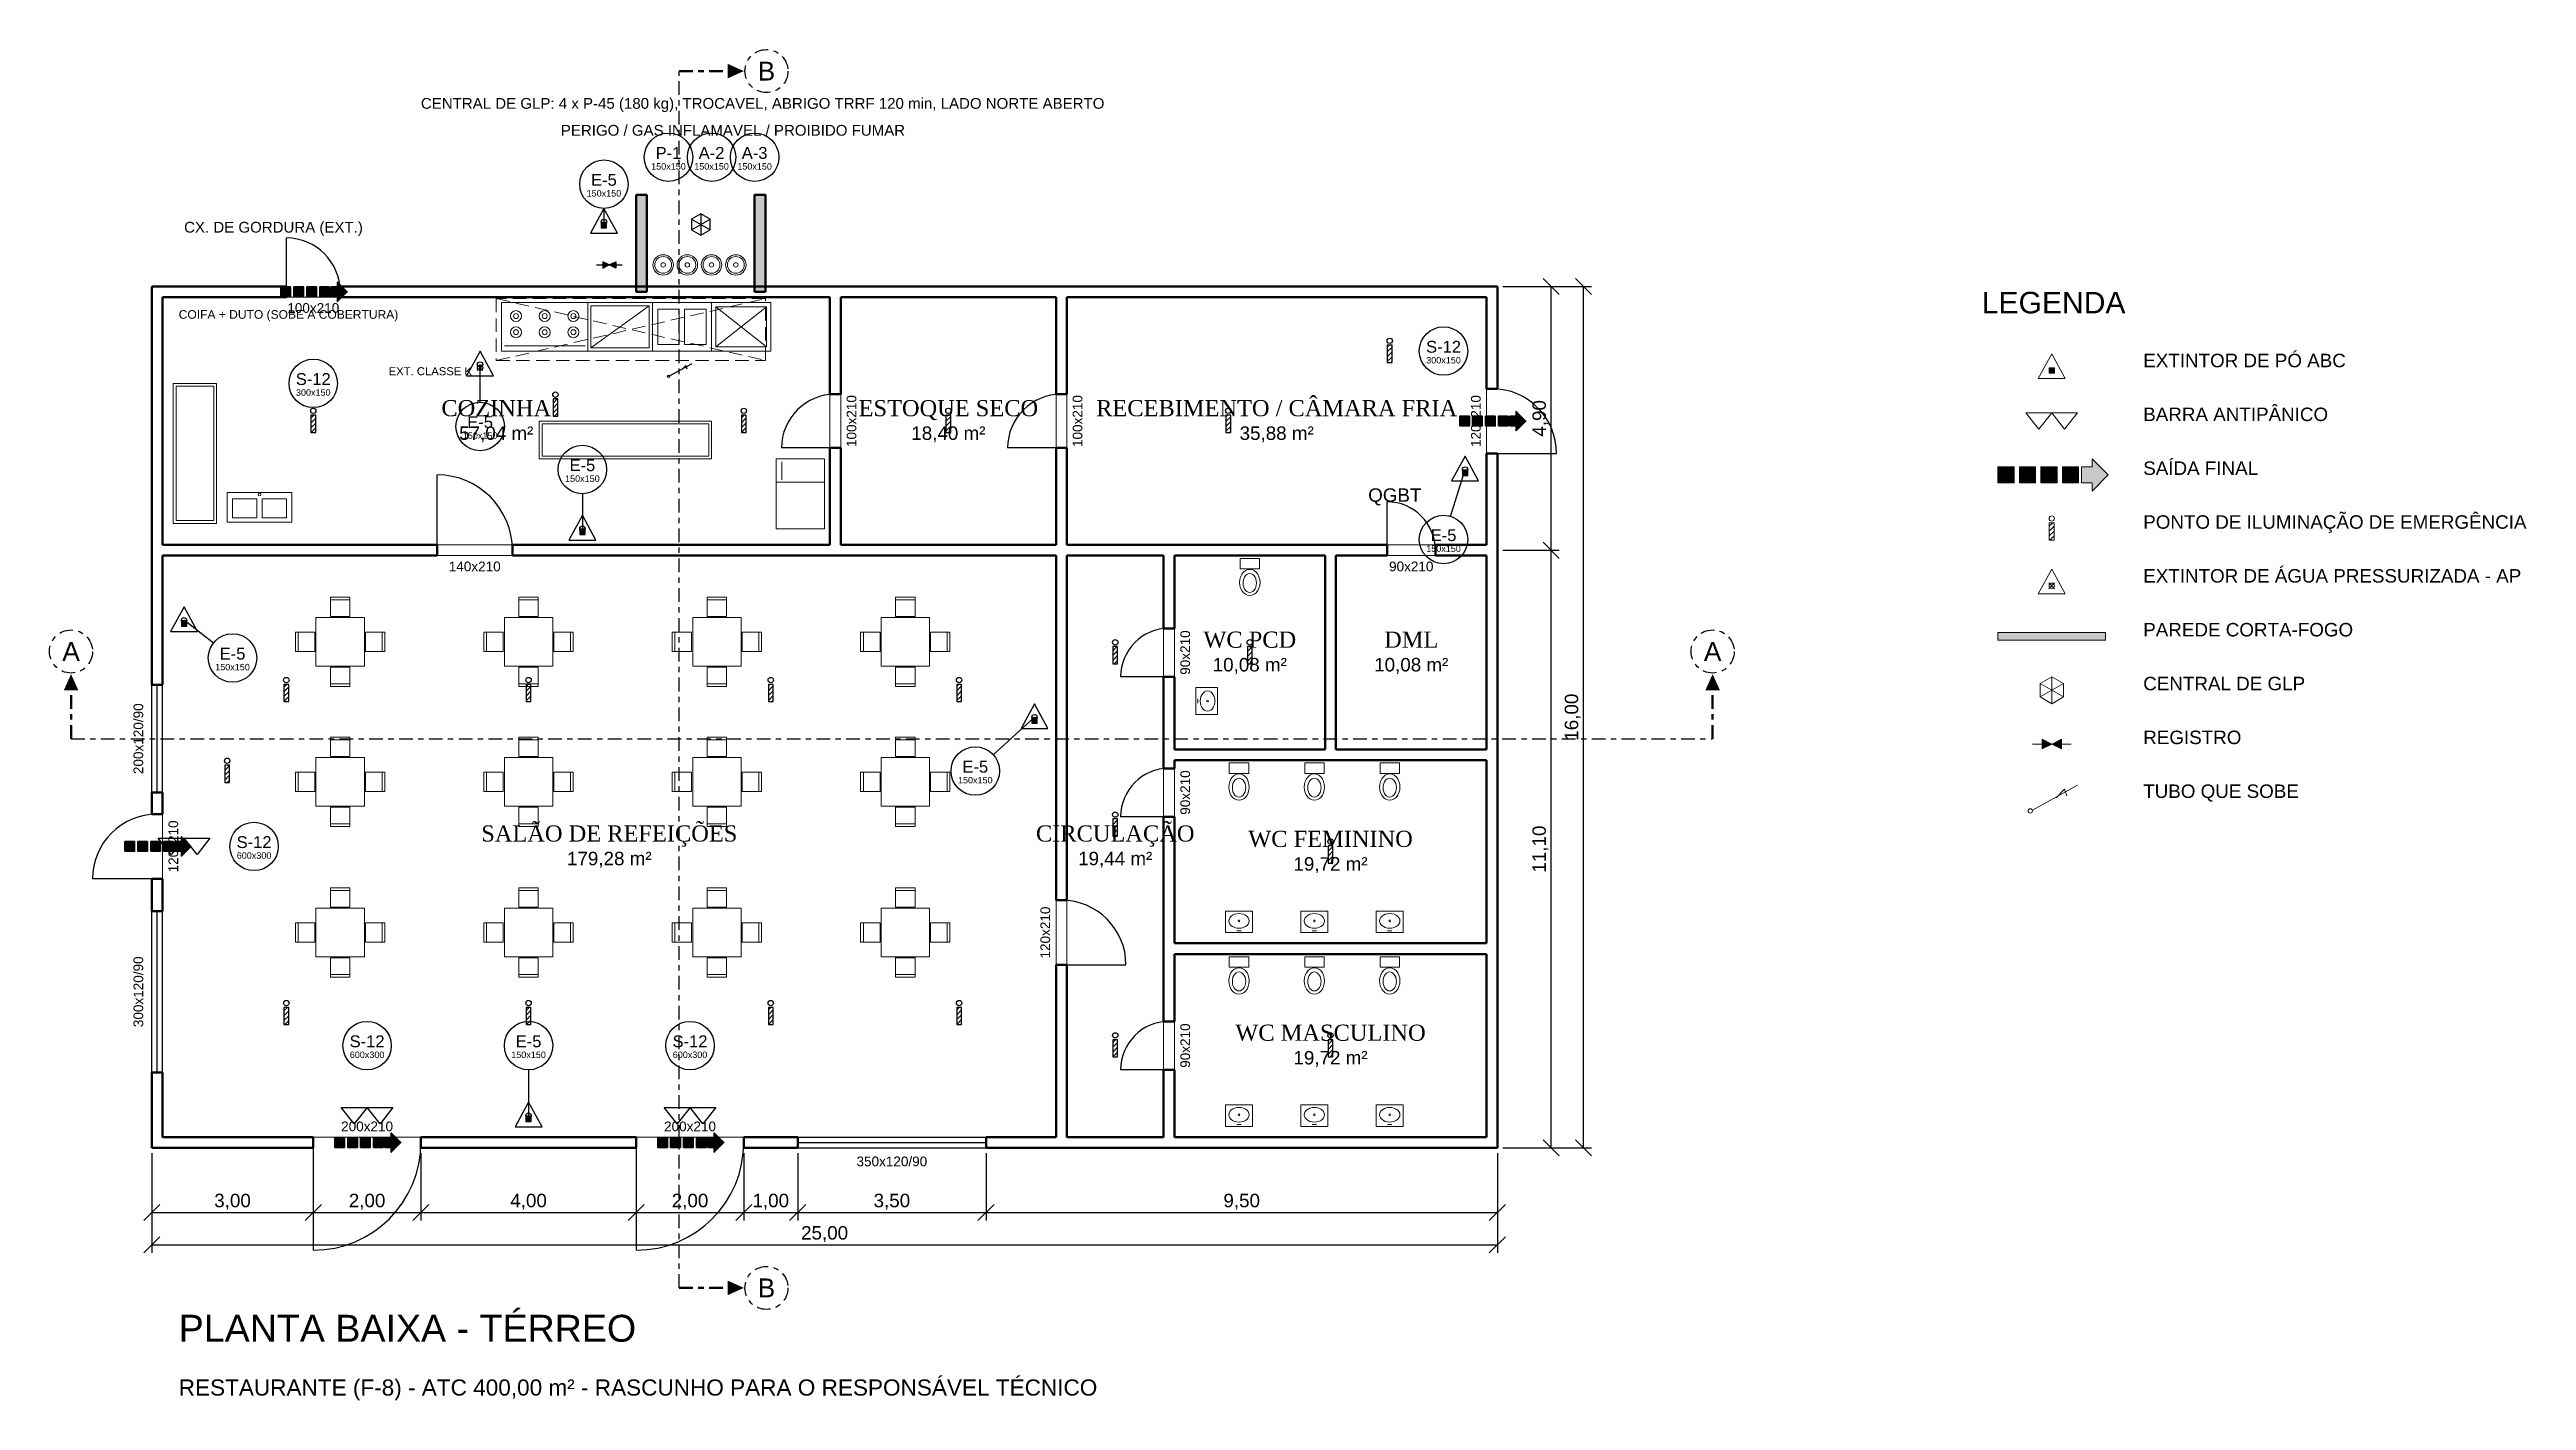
# Model space of a CAD drawing. Header units: metres. Extents: x -2 to 104, y -5 to 45.
# Drawn here: x -1.9 to 44.12, y -4.69 to 20.4 of the extents above; entities that cross this region are included whole.
import ezdxf
from ezdxf.enums import TextEntityAlignment as Align

# ---------------------------------------------------------------- set-up
doc = ezdxf.new("R2010")
doc.units = ezdxf.units.M
doc.header["$LTSCALE"] = 0.1
doc.linetypes.add('DASHDOT', pattern=[3.556, 2.54, -0.508, 0, -0.508])
for name, color, linetype, lineweight in [('AMBIENTES', 8, 'Continuous', 13), ('CORTES', 6, 'DASHDOT', 30), ('COTAS', 7, 'Continuous', 13), ('ILUMINACAO', 5, 'Continuous', 25), ('INC_EXT', 1, 'Continuous', 25), ('JANELAS', 5, 'Continuous', 25), ('LEGENDA', 7, 'Continuous', 13), ('MOBILIARIO', 8, 'Continuous', 18), ('PAREDE', 7, 'Continuous', 50), ('PAREDE_CORTA_FOGO', 7, 'Continuous', 50), ('PASSIVOS', 8, 'Continuous', 25), ('PORTAS', 84, 'Continuous', 25), ('ROTAS', 3, 'Continuous', 35), ('ROTULOS', 7, 'Continuous', 13), ('SINALIZACAO', 3, 'Continuous', 25), ('TEXTOS', 7, 'Continuous', 13), ('TUBULACAO', 30, 'Continuous', 25), ('VASOS_TANQUES', 30, 'Continuous', 30)]:
    doc.layers.add(name, color=color, linetype=linetype, lineweight=lineweight)
doc.styles.add('COSCIP-AMBIENTE', font='times.ttf')
doc.styles.add('COSCIP-TEXTO', font='arial.ttf')
doc.dimstyles.new('COSCIP-100', dxfattribs={"dimtxt": 0.25, "dimasz": 2.5, "dimexe": 0.15, "dimexo": 0.1, "dimgap": 0.075, "dimtad": 1, "dimzin": 0, "dimtxsty": 'COSCIP-TEXTO', "dimtsz": 0.15, "dimcen": 2.5, "dimclrd": 7, "dimclre": 7, "dimclrt": 7, "dimazin": 3, "dimtfac": 1, "dimtmove": 0, "dimatfit": 3, "dimarcsym": 0})

msp = doc.modelspace()

# ---------------------------------------------------------------- texts
at = {"layer": 'CORTES', "style": 'COSCIP-TEXTO'}
for s, p in [('B', (11.42, 20)), ('A', (-1.5, 9.22)), ('A', (29, 9.22)), ('B', (11.42, -2.6))]:
    msp.add_text(s, height=0.35, dxfattribs=at).set_placement(p, align=Align.MIDDLE_CENTER)
at = {"layer": 'LEGENDA', "style": 'COSCIP-TEXTO'}
for s, height, p in [('LEGENDA', 0.4, (34, 15.5)), ('EXTINTOR DE PÓ ABC', 0.25, (37, 14.5)), ('BARRA ANTIPÂNICO', 0.25, (37, 13.5)), ('SAÍDA FINAL', 0.25, (37, 12.5)), ('PONTO DE ILUMINAÇÃO DE EMERGÊNCIA', 0.25, (37, 11.5)), ('EXTINTOR DE ÁGUA PRESSURIZADA - AP', 0.25, (37, 10.5)), ('PAREDE CORTA-FOGO', 0.25, (37, 9.5)), ('CENTRAL DE GLP', 0.25, (37, 8.5)), ('REGISTRO', 0.25, (37, 7.5)), ('TUBO QUE SOBE', 0.25, (37, 6.5))]:
    msp.add_text(s, height=height, dxfattribs=at).set_placement(p)
at = {"layer": 'ROTULOS', "style": 'COSCIP-TEXTO'}
for s, p in [('100x210', (3, 15.6)), ('140x210', (6, 10.8)), ('90x210', (23.4, 10.8)), ('200x210', (4, 0.4)), ('200x210', (10, 0.4)), ('350x120/90', (13.75, -0.25))]:
    msp.add_text(s, height=0.18, dxfattribs=at).set_placement(p, align=Align.MIDDLE_CENTER)
for s, p in [('100x210', (13, 13.5)), ('100x210', (17.2, 13.5)), ('120x210', (24.6, 13.5)), ('90x210', (19.2, 9.2)), ('200x120/90', (-0.25, 7.6)), ('90x210', (19.2, 6.6)), ('120x210', (0.4, 5.6)), ('120x210', (16.6, 4)), ('300x120/90', (-0.25, 2.9)), ('90x210', (19.2, 1.9))]:
    msp.add_text(s, height=0.18, rotation=90, dxfattribs=at).set_placement(p, align=Align.MIDDLE_CENTER)
at = {"layer": 'TEXTOS', "style": 'COSCIP-TEXTO'}
for s, height, p in [('CENTRAL DE GLP: 4 x P-45 (180 kg), TROCAVEL, ABRIGO TRRF 120 min, LADO NORTE ABERTO', 0.2, (5, 19.3)), ('PERIGO / GAS INFLAMAVEL / PROIBIDO FUMAR', 0.2, (7.6, 18.8)), ('CX. DE GORDURA (EXT.)', 0.2, (0.6, 17)), ('COIFA + DUTO (SOBE A COBERTURA)', 0.16, (0.5, 15.4)), ('EXT. CLASSE K', 0.15, (4.4, 14.35)), ('QGBT', 0.25, (22.6, 12)), ('PLANTA BAIXA - TÉRREO', 0.5, (0.5, -3.6)), ('RESTAURANTE (F-8) - ATC 400,00 m² - RASCUNHO PARA O RESPONSÁVEL TÉCNICO', 0.3, (0.5, -4.6))]:
    msp.add_text(s, height=height, dxfattribs=at).set_placement(p)
at = {"layer": 'TEXTOS'}
for s, height, style, p in [('COZINHA', 0.3, 'COSCIP-AMBIENTE', (6.4, 13.74)), ('ESTOQUE SECO', 0.3, 'COSCIP-AMBIENTE', (14.8, 13.74)), ('RECEBIMENTO / CÂMARA FRIA', 0.3, 'COSCIP-AMBIENTE', (20.9, 13.74)), ('57,04 m²', 0.25, 'COSCIP-TEXTO', (6.4, 13.275)), ('18,40 m²', 0.25, 'COSCIP-TEXTO', (14.8, 13.275)), ('35,88 m²', 0.25, 'COSCIP-TEXTO', (20.9, 13.275)), ('WC PCD', 0.3, 'COSCIP-AMBIENTE', (20.4, 9.44)), ('DML', 0.3, 'COSCIP-AMBIENTE', (23.4, 9.44)), ('10,08 m²', 0.25, 'COSCIP-TEXTO', (20.4, 8.975)), ('10,08 m²', 0.25, 'COSCIP-TEXTO', (23.4, 8.975)), ('SALÃO DE REFEIÇÕES', 0.3, 'COSCIP-AMBIENTE', (8.5, 5.84)), ('CIRCULAÇÃO', 0.3, 'COSCIP-AMBIENTE', (17.9, 5.84)), ('WC FEMININO', 0.3, 'COSCIP-AMBIENTE', (21.9, 5.74)), ('179,28 m²', 0.25, 'COSCIP-TEXTO', (8.5, 5.375)), ('19,44 m²', 0.25, 'COSCIP-TEXTO', (17.9, 5.375)), ('19,72 m²', 0.25, 'COSCIP-TEXTO', (21.9, 5.275)), ('WC MASCULINO', 0.3, 'COSCIP-AMBIENTE', (21.9, 2.14)), ('19,72 m²', 0.25, 'COSCIP-TEXTO', (21.9, 1.675))]:
    msp.add_text(s, height=height, dxfattribs=dict(at, style=style)).set_placement(p, align=Align.MIDDLE_CENTER)

# ---------------------------------------------------------------- blocks, each defined once
blk = doc.blocks.new('EXTINTOR_PQS_ABC')
h = blk.add_hatch(color=7)
h.dxf.hatch_style = 1
h.paths.add_polyline_path([(-0.1, -0.22), (0.1, -0.22), (0.1, -0.02), (-0.1, -0.02)])
for points in [[(-0.5, -0.42), (0.5, -0.42), (0, 0.5)], [(-0.1, -0.22), (0.1, -0.22), (0.1, -0.02), (-0.1, -0.02)]]:
    blk.add_lwpolyline(points, close=True)
blk = doc.blocks.new('BARRA_ANTIPANICO')
for points in [[(-0.8, 0.25), (0, 0.25), (-0.4, -0.25)], [(0, 0.25), (0.8, 0.25), (0.4, -0.25)]]:
    blk.add_lwpolyline(points, close=True)
blk = doc.blocks.new('ROTA_DE_FUGA_FINAL')
h = blk.add_hatch(color=7)
h.dxf.hatch_style = 1
h.paths.add_polyline_path([(-1, -0.15), (-0.7, -0.15), (-0.7, 0.15), (-1, 0.15)])
h = blk.add_hatch(color=7)
h.dxf.hatch_style = 1
h.paths.add_polyline_path([(-0.6, -0.15), (-0.3, -0.15), (-0.3, 0.15), (-0.6, 0.15)])
h = blk.add_hatch(color=7)
h.dxf.hatch_style = 1
h.paths.add_polyline_path([(-0.2, -0.15), (0.1, -0.15), (0.1, 0.15), (-0.2, 0.15)])
h = blk.add_hatch(color=7)
h.dxf.hatch_style = 1
h.paths.add_polyline_path([(0.2, -0.15), (0.5, -0.15), (0.5, 0.15), (0.2, 0.15)])
h = blk.add_hatch(color=7)
h.dxf.hatch_style = 1
h.paths.add_polyline_path([(0.55, -0.15), (0.75, -0.15), (0.75, -0.3), (1.05, 0), (0.75, 0.3), (0.75, 0.15), (0.55, 0.15)])
for points in [[(-1, -0.15), (-0.7, -0.15), (-0.7, 0.15), (-1, 0.15)], [(-0.6, -0.15), (-0.3, -0.15), (-0.3, 0.15), (-0.6, 0.15)], [(-0.2, -0.15), (0.1, -0.15), (0.1, 0.15), (-0.2, 0.15)], [(0.2, -0.15), (0.5, -0.15), (0.5, 0.15), (0.2, 0.15)], [(0.55, -0.15), (0.75, -0.15), (0.75, -0.3), (1.05, 0), (0.75, 0.3), (0.75, 0.15), (0.55, 0.15)]]:
    blk.add_lwpolyline(points, close=True)
blk = doc.blocks.new('PONTO_ILUMINACAO_EMERGENCIA')
h = blk.add_hatch()
h.set_pattern_fill('ANSI31', scale=0.04)
h.paths.add_polyline_path([(-0.09, -0.42), (0.09, -0.42), (0.09, 0.22), (-0.09, 0.22)])
blk.add_lwpolyline([(-0.09, -0.42), (0.09, -0.42), (0.09, 0.22), (-0.09, 0.22)], close=True)
blk.add_circle((0, 0.38), 0.1)
blk = doc.blocks.new('EXTINTOR_AP')
blk.add_lwpolyline([(-0.5, -0.42), (0.5, -0.42), (0, 0.5)], close=True)
for points in [[(-0.106, -0.226), (0.106, -0.014)], [(-0.106, -0.014), (0.106, -0.226)]]:
    blk.add_lwpolyline(points)
blk.add_circle((0, -0.12), 0.1)
blk = doc.blocks.new('CENTRAL_GLP')
blk.add_lwpolyline([(0, 0.5), (-0.433, 0.25), (-0.433, -0.25), (0, -0.5), (0.433, -0.25), (0.433, 0.25)], close=True)
for points in [[(-0.433, 0.25), (0.433, -0.25)], [(-0.433, -0.25), (0.433, 0.25)], [(0, 0.5), (0, -0.5)]]:
    blk.add_lwpolyline(points)
blk = doc.blocks.new('REGISTRO_VALVULA')
h = blk.add_hatch(color=7)
h.dxf.hatch_style = 1
h.paths.add_polyline_path([(-0.3, 0.15), (-0.3, -0.15), (0, 0)])
h = blk.add_hatch(color=7)
h.dxf.hatch_style = 1
h.paths.add_polyline_path([(0.3, 0.15), (0.3, -0.15), (0, 0)])
blk.add_lwpolyline([(-0.6, 0), (0.6, 0)])
for points in [[(-0.3, 0.15), (-0.3, -0.15), (0, 0)], [(0.3, 0.15), (0.3, -0.15), (0, 0)]]:
    blk.add_lwpolyline(points, close=True)
blk = doc.blocks.new('TUBO_SOBE')
for points in [[(-0.45, -0.28), (0.6, 0.3)], [(0.1, 0), (0.3, 0.2), (0.35, 0.05)]]:
    blk.add_lwpolyline(points)
blk.add_circle((-0.5, -0.3), 0.05)
blk = doc.blocks.new('MOB_FOGAO_160X90')
blk.add_lwpolyline([(-0.8, -0.45), (0.8, -0.45), (0.8, 0.45), (-0.8, 0.45)], close=True)
blk.add_lwpolyline([(-0.75, -0.35), (0.75, -0.35)])
for centre, radius in [((-0.533, 0.2), 0.102), ((-0.533, -0.1), 0.102), ((-0.533, 0.2), 0.0459), ((0, 0.2), 0.102), ((0, -0.1), 0.102), ((0, 0.2), 0.0459), ((0.533, 0.2), 0.102), ((0.533, -0.1), 0.102), ((0.533, 0.2), 0.0459), ((-0.533, -0.1), 0.0459), ((0, -0.1), 0.0459), ((0.533, -0.1), 0.0459)]:
    blk.add_circle(centre, radius)
blk = doc.blocks.new('MOB_CHAPA_120X90')
for points in [[(-0.6, -0.45), (0.6, -0.45), (0.6, 0.45), (-0.6, 0.45)], [(-0.54, -0.39), (0.54, -0.39), (0.54, 0.39), (-0.54, 0.39)]]:
    blk.add_lwpolyline(points, close=True)
blk.add_lwpolyline([(-0.54, -0.39), (0.54, 0.39)])
blk = doc.blocks.new('MOB_FRITADEIRA_110X90')
for points in [[(-0.55, -0.45), (0.55, -0.45), (0.55, 0.45), (-0.55, 0.45)], [(-0.45, -0.33), (-0.05, -0.33), (-0.05, 0.33), (-0.45, 0.33)], [(0.05, -0.33), (0.45, -0.33), (0.45, 0.33), (0.05, 0.33)]]:
    blk.add_lwpolyline(points, close=True)
blk = doc.blocks.new('MOB_FORNO_110X90')
for points in [[(-0.55, -0.45), (0.55, -0.45), (0.55, 0.45), (-0.55, 0.45)], [(-0.47, -0.37), (0.47, -0.37), (0.47, 0.37), (-0.47, 0.37)]]:
    blk.add_lwpolyline(points, close=True)
for points in [[(-0.47, 0.37), (0.47, -0.37)], [(-0.47, -0.37), (0.47, 0.37)]]:
    blk.add_lwpolyline(points)
blk = doc.blocks.new('MOB_COIFA_500X115')
for points in [[(-2.31, 0.575), (-2.5, 0.575)], [(-2.5, 0.575), (-2.5, 0.325)], [(-2.5, 0.575), (-2.256, 0.519)], [(-1.94, 0.575), (-2.19, 0.575)], [(-2.139, 0.492), (-1.896, 0.436)], [(-1.57, 0.575), (-1.82, 0.575)], [(-1.2, 0.575), (-1.45, 0.575)], [(-0.83, 0.575), (-1.08, 0.575)], [(-0.46, 0.575), (-0.71, 0.575)], [(-0.09, 0.575), (-0.34, 0.575)], [(0.28, 0.575), (0.03, 0.575)], [(0.65, 0.575), (0.4, 0.575)], [(1.02, 0.575), (0.77, 0.575)], [(1.39, 0.575), (1.14, 0.575)], [(1.76, 0.575), (1.51, 0.575)], [(1.827, 0.42), (2.071, 0.476)], [(2.13, 0.575), (1.88, 0.575)], [(2.188, 0.503), (2.431, 0.559)], [(2.5, 0.575), (2.25, 0.575)], [(2.5, 0.535), (2.5, 0.575)], [(-2.5, 0.205), (-2.5, -0.045)], [(-1.779, 0.409), (-1.535, 0.353)], [(-1.418, 0.326), (-1.175, 0.27)], [(-1.058, 0.243), (-0.814, 0.187)], [(-0.697, 0.16), (-0.453, 0.104)], [(-0.336, 0.077), (-0.093, 0.021)], [(0.024, 0.006), (0.268, 0.062)], [(0.385, 0.088), (0.628, 0.145)], [(0.745, 0.171), (0.989, 0.227)], [(1.106, 0.254), (1.349, 0.31)], [(1.466, 0.337), (1.71, 0.393)], [(2.5, 0.165), (2.5, 0.415)], [(2.5, -0.205), (2.5, 0.045)], [(-2.5, -0.165), (-2.5, -0.415)], [(-2.139, -0.492), (-1.896, -0.436)], [(-1.779, -0.409), (-1.535, -0.353)], [(-1.418, -0.326), (-1.175, -0.27)], [(-1.058, -0.243), (-0.814, -0.187)], [(-0.697, -0.16), (-0.453, -0.104)], [(-0.336, -0.077), (-0.093, -0.021)], [(0.024, -0.006), (0.268, -0.062)], [(0.385, -0.088), (0.628, -0.145)], [(0.745, -0.171), (0.989, -0.227)], [(1.106, -0.254), (1.349, -0.31)], [(1.466, -0.337), (1.71, -0.393)], [(1.827, -0.42), (2.071, -0.476)], [(2.5, -0.575), (2.5, -0.325)], [(-2.5, -0.575), (-2.256, -0.519)], [(-2.5, -0.535), (-2.5, -0.575)], [(-2.5, -0.575), (-2.25, -0.575)], [(-2.13, -0.575), (-1.88, -0.575)], [(-1.76, -0.575), (-1.51, -0.575)], [(-1.39, -0.575), (-1.14, -0.575)], [(-1.02, -0.575), (-0.77, -0.575)], [(-0.65, -0.575), (-0.4, -0.575)], [(-0.28, -0.575), (-0.03, -0.575)], [(0.09, -0.575), (0.34, -0.575)], [(0.46, -0.575), (0.71, -0.575)], [(0.83, -0.575), (1.08, -0.575)], [(1.2, -0.575), (1.45, -0.575)], [(1.57, -0.575), (1.82, -0.575)], [(1.94, -0.575), (2.19, -0.575)], [(2.188, -0.503), (2.431, -0.559)], [(2.31, -0.575), (2.5, -0.575)]]:
    blk.add_lwpolyline(points)
blk = doc.blocks.new('MOB_BALCAO_320X70')
for points in [[(-1.6, -0.35), (1.6, -0.35), (1.6, 0.35), (-1.6, 0.35)], [(-1.55, -0.3), (1.55, -0.3), (1.55, 0.3), (-1.55, 0.3)]]:
    blk.add_lwpolyline(points, close=True)
blk = doc.blocks.new('MOB_REFRIGERADOR_90X130')
blk.add_lwpolyline([(-0.45, -0.65), (0.45, -0.65), (0.45, 0.65), (-0.45, 0.65)], close=True)
for points in [[(-0.342, 0.59), (-0.342, 0.257)], [(-0.45, 0.217), (0.45, 0.217)]]:
    blk.add_lwpolyline(points)
blk = doc.blocks.new('MOB_BALCAO_260X80')
for points in [[(-1.3, -0.4), (1.3, -0.4), (1.3, 0.4), (-1.3, 0.4)], [(-1.25, -0.35), (1.25, -0.35), (1.25, 0.35), (-1.25, 0.35)]]:
    blk.add_lwpolyline(points, close=True)
blk = doc.blocks.new('MOB_PIA_120X55')
for points in [[(-0.6, -0.275), (0.6, -0.275), (0.6, 0.275), (-0.6, 0.275)], [(-0.5, -0.195), (-0.05, -0.195), (-0.05, 0.155), (-0.5, 0.155)], [(0.05, -0.195), (0.5, -0.195), (0.5, 0.155), (0.05, 0.155)]]:
    blk.add_lwpolyline(points, close=True)
blk.add_circle((0, 0.235), 0.025)
blk = doc.blocks.new('MOB_BOTIJAO_P45_38X38')
for radius in [0.19, 0.156, 0.0418]:
    blk.add_circle((0, 0), radius)
blk = doc.blocks.new('MOB_MESA_4_LUGARES_90X90')
for points in [[(-0.18, 0.47), (0.18, 0.47), (0.18, 0.83), (-0.18, 0.83)], [(-0.47, -0.18), (-0.47, 0.18), (-0.83, 0.18), (-0.83, -0.18)], [(-0.45, -0.45), (0.45, -0.45), (0.45, 0.45), (-0.45, 0.45)], [(0.47, 0.18), (0.47, -0.18), (0.83, -0.18), (0.83, 0.18)], [(0.18, -0.47), (-0.18, -0.47), (-0.18, -0.83), (0.18, -0.83)]]:
    blk.add_lwpolyline(points, close=True)
for points in [[(-0.18, 0.78), (0.18, 0.78)], [(-0.78, -0.18), (-0.78, 0.18)], [(0.78, 0.18), (0.78, -0.18)], [(0.18, -0.78), (-0.18, -0.78)]]:
    blk.add_lwpolyline(points)
blk = doc.blocks.new('MOB_VASO_SANITARIO_40X70')
for points in [[(0.19, -0.098), (0.185, -0.044), (0.171, 0.008), (0.149, 0.054), (0.118, 0.093), (0.082, 0.122), (0.042, 0.14), (0, 0.146), (-0.042, 0.14), (-0.082, 0.122), (-0.118, 0.093), (-0.149, 0.054), (-0.171, 0.008), (-0.185, -0.044), (-0.19, -0.098), (-0.185, -0.152), (-0.171, -0.204), (-0.149, -0.25), (-0.118, -0.289), (-0.082, -0.318), (-0.042, -0.336), (0, -0.342), (0.042, -0.336), (0.082, -0.318), (0.118, -0.289), (0.149, -0.25), (0.171, -0.204), (0.185, -0.152)], [(-0.18, 0.154), (0.18, 0.154), (0.18, 0.35), (-0.18, 0.35)], [(0.124, -0.108), (0.121, -0.069), (0.112, -0.031), (0.097, 0.002), (0.077, 0.03), (0.054, 0.051), (0.028, 0.064), (0, 0.068), (-0.028, 0.064), (-0.054, 0.051), (-0.077, 0.03), (-0.097, 0.002), (-0.112, -0.031), (-0.121, -0.069), (-0.124, -0.108), (-0.121, -0.147), (-0.112, -0.185), (-0.097, -0.218), (-0.077, -0.246), (-0.054, -0.267), (-0.028, -0.28), (0, -0.284), (0.028, -0.28), (0.054, -0.267), (0.077, -0.246), (0.097, -0.218), (0.112, -0.185), (0.121, -0.147)]]:
    blk.add_lwpolyline(points, close=True)
blk = doc.blocks.new('MOB_LAVATORIO_50X40')
for points in [[(-0.25, -0.2), (0.25, -0.2), (0.25, 0.2), (-0.25, 0.2)], [(0.19, -0.016), (0.185, 0.014), (0.171, 0.043), (0.149, 0.069), (0.118, 0.09), (0.082, 0.107), (0.042, 0.117), (0, 0.12), (-0.042, 0.117), (-0.082, 0.107), (-0.118, 0.09), (-0.149, 0.069), (-0.171, 0.043), (-0.185, 0.014), (-0.19, -0.016), (-0.185, -0.046), (-0.171, -0.075), (-0.149, -0.101), (-0.118, -0.122), (-0.082, -0.139), (-0.042, -0.149), (0, -0.152), (0.042, -0.149), (0.082, -0.139), (0.118, -0.122), (0.149, -0.101), (0.171, -0.075), (0.185, -0.046)]]:
    blk.add_lwpolyline(points, close=True)
blk.add_lwpolyline([(-0.04, 0.168), (0.04, 0.168)])
blk.add_circle((0, -0.016), 0.016)
blk = doc.blocks.new('PLACA_CHAMADA_S-12')
at = {"color": 3, "lineweight": 25}
blk.add_circle((0, 0), 0.45, dxfattribs=at)
at = {"color": 3, "style": 'COSCIP-TEXTO'}
for tag, height, p in [('CODIGO', 0.22, (0, 0.08)), ('DIMENSAO', 0.12, (0, -0.17))]:
    blk.add_attdef(tag, text='', height=height, dxfattribs=at).set_placement(p, align=Align.MIDDLE_CENTER)
blk = doc.blocks.new('PLACA_CHAMADA_E-5')
at = {"color": 1, "lineweight": 25}
blk.add_circle((0, 0), 0.45, dxfattribs=at)
at = {"color": 1, "style": 'COSCIP-TEXTO'}
for tag, height, p in [('CODIGO', 0.22, (0, 0.08)), ('DIMENSAO', 0.12, (0, -0.17))]:
    blk.add_attdef(tag, text='', height=height, dxfattribs=at).set_placement(p, align=Align.MIDDLE_CENTER)
blk = doc.blocks.new('PLACA_CHAMADA_P-1')
at = {"color": 1, "lineweight": 25}
blk.add_circle((0, 0), 0.45, dxfattribs=at)
at = {"color": 1, "style": 'COSCIP-TEXTO'}
for tag, height, p in [('CODIGO', 0.22, (0, 0.08)), ('DIMENSAO', 0.12, (0, -0.17))]:
    blk.add_attdef(tag, text='', height=height, dxfattribs=at).set_placement(p, align=Align.MIDDLE_CENTER)
blk = doc.blocks.new('PLACA_CHAMADA_A-2')
at = {"color": 40, "lineweight": 25}
blk.add_circle((0, 0), 0.45, dxfattribs=at)
at = {"color": 40, "style": 'COSCIP-TEXTO'}
for tag, height, p in [('CODIGO', 0.22, (0, 0.08)), ('DIMENSAO', 0.12, (0, -0.17))]:
    blk.add_attdef(tag, text='', height=height, dxfattribs=at).set_placement(p, align=Align.MIDDLE_CENTER)
blk = doc.blocks.new('PLACA_CHAMADA_A-3')
at = {"color": 40, "lineweight": 25}
blk.add_circle((0, 0), 0.45, dxfattribs=at)
at = {"color": 40, "style": 'COSCIP-TEXTO'}
for tag, height, p in [('CODIGO', 0.22, (0, 0.08)), ('DIMENSAO', 0.12, (0, -0.17))]:
    blk.add_attdef(tag, text='', height=height, dxfattribs=at).set_placement(p, align=Align.MIDDLE_CENTER)
blk = doc.blocks.new('PAREDE_CORTA_FOGO')
h = blk.add_hatch(color=7)
h.dxf.hatch_style = 1
h.paths.add_polyline_path([(-1, -0.07), (1, -0.07), (1, 0.07), (-1, 0.07)])
blk.add_lwpolyline([(-1, -0.07), (1, -0.07), (1, 0.07), (-1, 0.07)], close=True)

# ---------------------------------------------------------------- dimensions: what is measured, and where the dimension line sits
at = {"layer": 'COTAS'}
for base, p1, p2 in [((26, 11.1), (25, 11.1), (25, 16)), ((26.6, 0), (25, 0), (25, 16)), ((26, 0), (25, 0), (25, 11.1))]:
    msp.add_linear_dim(base=base, p1=p1, p2=p2, angle=90, dimstyle='COSCIP-100', dxfattribs=at).render()
for base, p1, p2 in [((0, -1.2), (0, 0), (3, 0)), ((0, -1.8), (0, 0), (25, 0)), ((3, -1.2), (3, 0), (5, 0)), ((5, -1.2), (5, 0), (9, 0)), ((9, -1.2), (9, 0), (11, 0)), ((11, -1.2), (11, 0), (12, 0)), ((12, -1.2), (12, 0), (15.5, 0)), ((15.5, -1.2), (15.5, 0), (25, 0))]:
    msp.add_linear_dim(base=base, p1=p1, p2=p2, dimstyle='COSCIP-100', dxfattribs=at).render()

# ---------------------------------------------------------------- hatches: boundary and pattern name
at = {"layer": 'CORTES'}
h = msp.add_hatch(color=7, dxfattribs=at)
h.dxf.hatch_style = 1
h.paths.add_polyline_path([(11, 20), (10.7, 20.135), (10.7, 19.865)])
h = msp.add_hatch(color=7, dxfattribs=at)
h.dxf.hatch_style = 1
h.paths.add_polyline_path([(-1.5, 8.8), (-1.365, 8.5), (-1.635, 8.5)])
h = msp.add_hatch(color=7, dxfattribs=at)
h.dxf.hatch_style = 1
h.paths.add_polyline_path([(29, 8.8), (29.135, 8.5), (28.865, 8.5)])
h = msp.add_hatch(color=7, dxfattribs=at)
h.dxf.hatch_style = 1
h.paths.add_polyline_path([(11, -2.6), (10.7, -2.465), (10.7, -2.735)])
at = {"layer": 'PAREDE_CORTA_FOGO'}
h = msp.add_hatch(color=7, dxfattribs=at)
h.dxf.hatch_style = 1
h.paths.add_polyline_path([(9.2, 17.7), (9.2, 16), (9.2, 15.9), (9, 15.9), (9, 17.6), (9, 17.7)])
h = msp.add_hatch(color=7, dxfattribs=at)
h.dxf.hatch_style = 1
h.paths.add_polyline_path([(11.4, 17.7), (11.4, 16), (11.4, 15.9), (11.2, 15.9), (11.2, 17.6), (11.2, 17.7)])

# ---------------------------------------------------------------- linework, layer by layer
at = {"layer": 'AMBIENTES'}
for points in [[(12.6, 11.2), (12.6, 15.8), (0.2, 15.8), (0.2, 11.2)], [(16.8, 11.2), (16.8, 15.8), (12.8, 15.8), (12.8, 11.2)], [(24.8, 11.2), (24.8, 15.8), (17, 15.8), (17, 11.2)], [(16.8, 0.2), (16.8, 11), (0.2, 11), (0.2, 0.2)], [(18.8, 0.2), (18.8, 11), (17, 11), (17, 0.2)], [(21.8, 7.4), (21.8, 11), (19, 11), (19, 7.4)], [(24.8, 7.4), (24.8, 11), (22, 11), (22, 7.4)], [(24.8, 3.8), (24.8, 7.2), (19, 7.2), (19, 3.8)], [(24.8, 0.2), (24.8, 3.6), (19, 3.6), (19, 0.2)]]:
    msp.add_lwpolyline(points, close=True, dxfattribs=at)
at = {"layer": 'CORTES'}
for p, q in [((9.8, -2.6), (9.8, 20)), ((-1.5, 7.6), (29, 7.6))]:
    msp.add_line(p, q, dxfattribs=at)
at = {"layer": 'CORTES', "lineweight": 50}
for p, q in [((9.8, 20), (10.7, 20)), ((-1.5, 7.6), (-1.5, 8.5)), ((29, 7.6), (29, 8.5)), ((9.8, -2.6), (10.7, -2.6))]:
    msp.add_line(p, q, dxfattribs=at)
at = {"layer": 'CORTES', "lineweight": 30}
for centre in [(11.42, 20), (-1.5, 9.22), (29, 9.22), (11.42, -2.6)]:
    msp.add_circle(centre, 0.4, dxfattribs=at)
at = {"layer": 'JANELAS'}
for p, q in [((0, 6.6), (0, 8.6)), ((0.1, 6.6), (0.1, 8.6)), ((0.2, 6.6), (0.2, 8.6)), ((0, 1.4), (0, 4.4)), ((0.1, 1.4), (0.1, 4.4)), ((0.2, 1.4), (0.2, 4.4)), ((12, 0.2), (15.5, 0.2)), ((12, 0.1), (15.5, 0.1)), ((12, 0), (15.5, 0))]:
    msp.add_line(p, q, dxfattribs=at)
at = {"layer": 'PAREDE'}
for p, q in [((0, 15.52), (0, 16)), ((0, 16), (0.5, 16)), ((0.66, 15.8), (0.2, 15.8)), ((0.2, 15.8), (0.2, 15.34)), ((0.5, 16), (1, 16)), ((1.12, 15.8), (0.66, 15.8)), ((1, 16), (1.5, 16)), ((1.58, 15.8), (1.12, 15.8)), ((1.5, 16), (2, 16)), ((2.04, 15.8), (1.58, 15.8)), ((2, 16), (2.5, 16)), ((2.5, 15.8), (2.04, 15.8)), ((2.5, 16), (2.5, 15.8)), ((3.5, 15.8), (3.5, 16)), ((3.5, 16), (3.979, 16)), ((3.979, 15.8), (3.5, 15.8)), ((3.979, 16), (4.458, 16)), ((4.458, 15.8), (3.979, 15.8)), ((4.458, 16), (4.937, 16)), ((4.937, 15.8), (4.458, 15.8)), ((4.937, 16), (5.416, 16)), ((5.416, 15.8), (4.937, 15.8)), ((5.416, 16), (5.895, 16)), ((5.895, 15.8), (5.416, 15.8)), ((5.895, 16), (6.374, 16)), ((6.374, 15.8), (5.895, 15.8)), ((6.374, 16), (6.853, 16)), ((6.853, 15.8), (6.374, 15.8)), ((6.853, 16), (7.332, 16)), ((7.332, 15.8), (6.853, 15.8)), ((7.332, 16), (7.811, 16)), ((7.811, 15.8), (7.332, 15.8)), ((7.811, 16), (8.289, 16)), ((8.289, 15.8), (7.811, 15.8)), ((8.289, 16), (8.768, 16)), ((8.768, 15.8), (8.289, 15.8)), ((8.768, 16), (9.247, 16)), ((9.247, 15.8), (8.768, 15.8)), ((9.247, 16), (9.726, 16)), ((9.726, 15.8), (9.247, 15.8)), ((9.726, 16), (10.205, 16)), ((10.205, 15.8), (9.726, 15.8)), ((10.205, 16), (10.684, 16)), ((10.684, 15.8), (10.205, 15.8)), ((10.684, 16), (11.163, 16)), ((11.163, 15.8), (10.684, 15.8)), ((11.163, 16), (11.642, 16)), ((11.642, 15.8), (11.163, 15.8)), ((11.642, 16), (12.121, 16)), ((12.121, 15.8), (11.642, 15.8)), ((12.121, 16), (12.6, 16)), ((12.6, 15.8), (12.121, 15.8)), ((12.6, 16), (12.8, 16)), ((12.6, 15.35), (12.6, 15.8)), ((12.8, 16), (13.244, 16)), ((13.3, 15.8), (12.8, 15.8)), ((12.8, 15.8), (12.8, 15.35)), ((13.244, 16), (13.689, 16)), ((13.8, 15.8), (13.3, 15.8)), ((13.689, 16), (14.133, 16)), ((14.3, 15.8), (13.8, 15.8)), ((14.133, 16), (14.578, 16)), ((14.8, 15.8), (14.3, 15.8)), ((14.578, 16), (15.022, 16)), ((15.3, 15.8), (14.8, 15.8)), ((15.022, 16), (15.467, 16)), ((15.8, 15.8), (15.3, 15.8)), ((15.467, 16), (15.911, 16)), ((16.3, 15.8), (15.8, 15.8)), ((15.911, 16), (16.356, 16)), ((16.8, 15.8), (16.3, 15.8)), ((16.356, 16), (16.8, 16)), ((16.8, 16), (17, 16)), ((16.8, 15.35), (16.8, 15.8)), ((17, 16), (17.5, 16)), ((17.488, 15.8), (17, 15.8)), ((17, 15.8), (17, 15.35)), ((17.975, 15.8), (17.488, 15.8)), ((17.5, 16), (18, 16)), ((18.462, 15.8), (17.975, 15.8)), ((18, 16), (18.5, 16)), ((18.95, 15.8), (18.462, 15.8)), ((18.5, 16), (19, 16)), ((19.438, 15.8), (18.95, 15.8)), ((19, 16), (19.5, 16)), ((19.925, 15.8), (19.438, 15.8)), ((19.5, 16), (20, 16)), ((20.413, 15.8), (19.925, 15.8)), ((20, 16), (20.5, 16)), ((20.9, 15.8), (20.413, 15.8)), ((20.5, 16), (21, 16)), ((21.387, 15.8), (20.9, 15.8)), ((21, 16), (21.5, 16)), ((21.875, 15.8), (21.387, 15.8)), ((21.5, 16), (22, 16)), ((22.363, 15.8), (21.875, 15.8)), ((22, 16), (22.5, 16)), ((22.85, 15.8), (22.363, 15.8)), ((22.5, 16), (23, 16)), ((23.337, 15.8), (22.85, 15.8)), ((23, 16), (23.5, 16)), ((23.825, 15.8), (23.337, 15.8)), ((23.5, 16), (24, 16)), ((24.312, 15.8), (23.825, 15.8)), ((24, 16), (24.5, 16)), ((24.8, 15.8), (24.312, 15.8)), ((24.5, 16), (25, 16)), ((24.8, 15.375), (24.8, 15.8)), ((25, 16), (25, 15.525)), ((0, 15.04), (0, 15.52)), ((0.2, 15.34), (0.2, 14.88)), ((12.6, 14.9), (12.6, 15.35)), ((12.8, 15.35), (12.8, 14.9)), ((16.8, 14.9), (16.8, 15.35)), ((17, 15.35), (17, 14.9)), ((24.8, 14.95), (24.8, 15.375)), ((25, 15.525), (25, 15.05)), ((0, 14.56), (0, 15.04)), ((0.2, 14.88), (0.2, 14.42)), ((12.6, 14.45), (12.6, 14.9)), ((12.8, 14.9), (12.8, 14.45)), ((16.8, 14.45), (16.8, 14.9)), ((17, 14.9), (17, 14.45)), ((24.8, 14.525), (24.8, 14.95)), ((25, 15.05), (25, 14.575)), ((0, 14.08), (0, 14.56)), ((0.2, 14.42), (0.2, 13.96)), ((12.6, 14), (12.6, 14.45)), ((12.8, 14.45), (12.8, 14)), ((16.8, 14), (16.8, 14.45)), ((17, 14.45), (17, 14)), ((24.8, 14.1), (24.8, 14.525)), ((25, 14.575), (25, 14.1)), ((0, 13.6), (0, 14.08)), ((0.2, 13.96), (0.2, 13.5)), ((12.8, 14), (12.6, 14)), ((17, 14), (16.8, 14)), ((25, 14.1), (24.8, 14.1)), ((0, 13.12), (0, 13.6)), ((0.2, 13.5), (0.2, 13.04)), ((0, 12.64), (0, 13.12)), ((0.2, 13.04), (0.2, 12.58)), ((12.6, 12.55), (12.6, 13)), ((12.6, 13), (12.8, 13)), ((12.8, 13), (12.8, 12.55)), ((16.8, 12.55), (16.8, 13)), ((16.8, 13), (17, 13)), ((17, 13), (17, 12.55)), ((24.8, 12.475), (24.8, 12.9)), ((24.8, 12.9), (25, 12.9)), ((25, 12.9), (25, 12.475)), ((0, 12.16), (0, 12.64)), ((0.2, 12.58), (0.2, 12.12)), ((12.6, 12.1), (12.6, 12.55)), ((12.8, 12.55), (12.8, 12.1)), ((16.8, 12.1), (16.8, 12.55)), ((17, 12.55), (17, 12.1)), ((24.8, 12.05), (24.8, 12.475)), ((25, 12.475), (25, 12.05)), ((0, 11.68), (0, 12.16)), ((0.2, 12.12), (0.2, 11.66)), ((12.6, 11.65), (12.6, 12.1)), ((12.8, 12.1), (12.8, 11.65)), ((16.8, 11.65), (16.8, 12.1)), ((17, 12.1), (17, 11.65)), ((24.8, 11.625), (24.8, 12.05)), ((25, 12.05), (25, 11.625)), ((0, 11.2), (0, 11.68)), ((0.2, 11.66), (0.2, 11.2)), ((12.6, 11.2), (12.6, 11.65)), ((12.8, 11.65), (12.8, 11.2)), ((16.8, 11.2), (16.8, 11.65)), ((17, 11.65), (17, 11.2)), ((24.8, 11.2), (24.8, 11.625)), ((25, 11.625), (25, 11.2)), ((0, 11), (0, 11.2)), ((0.2, 11.2), (0.664, 11.2)), ((0.664, 11.2), (1.127, 11.2)), ((1.127, 11.2), (1.591, 11.2)), ((1.591, 11.2), (2.055, 11.2)), ((2.055, 11.2), (2.518, 11.2)), ((2.518, 11.2), (2.982, 11.2)), ((2.982, 11.2), (3.445, 11.2)), ((3.445, 11.2), (3.909, 11.2)), ((3.909, 11.2), (4.373, 11.2)), ((4.373, 11.2), (4.836, 11.2)), ((4.836, 11.2), (5.3, 11.2)), ((5.3, 11.2), (5.3, 11)), ((6.7, 11), (6.7, 11.2)), ((6.7, 11.2), (7.192, 11.2)), ((7.192, 11.2), (7.683, 11.2)), ((7.683, 11.2), (8.175, 11.2)), ((8.175, 11.2), (8.667, 11.2)), ((8.667, 11.2), (9.158, 11.2)), ((9.158, 11.2), (9.65, 11.2)), ((9.65, 11.2), (10.142, 11.2)), ((10.142, 11.2), (10.633, 11.2)), ((10.633, 11.2), (11.125, 11.2)), ((11.125, 11.2), (11.617, 11.2)), ((11.617, 11.2), (12.108, 11.2)), ((12.108, 11.2), (12.6, 11.2)), ((12.8, 11.2), (13.3, 11.2)), ((13.3, 11.2), (13.8, 11.2)), ((13.8, 11.2), (14.3, 11.2)), ((14.3, 11.2), (14.8, 11.2)), ((14.8, 11.2), (15.3, 11.2)), ((15.3, 11.2), (15.8, 11.2)), ((15.8, 11.2), (16.3, 11.2)), ((16.3, 11.2), (16.8, 11.2)), ((17, 11.2), (17.45, 11.2)), ((17.45, 11.2), (17.9, 11.2)), ((17.9, 11.2), (18.35, 11.2)), ((18.35, 11.2), (18.8, 11.2)), ((18.8, 11.2), (19, 11.2)), ((19, 11.2), (19.467, 11.2)), ((19.467, 11.2), (19.933, 11.2)), ((19.933, 11.2), (20.4, 11.2)), ((20.4, 11.2), (20.867, 11.2)), ((20.867, 11.2), (21.333, 11.2)), ((21.333, 11.2), (21.8, 11.2)), ((21.8, 11.2), (22, 11.2)), ((22, 11.2), (22.475, 11.2)), ((22.475, 11.2), (22.95, 11.2)), ((22.95, 11.2), (22.95, 11)), ((23.85, 11), (23.85, 11.2)), ((23.85, 11.2), (24.325, 11.2)), ((24.325, 11.2), (24.8, 11.2)), ((25, 11.2), (25, 11)), ((0, 10.52), (0, 11)), ((0.664, 11), (0.2, 11)), ((0.2, 11), (0.2, 10.52)), ((1.127, 11), (0.664, 11)), ((1.591, 11), (1.127, 11)), ((2.055, 11), (1.591, 11)), ((2.518, 11), (2.055, 11)), ((2.982, 11), (2.518, 11)), ((3.445, 11), (2.982, 11)), ((3.909, 11), (3.445, 11)), ((4.373, 11), (3.909, 11)), ((4.836, 11), (4.373, 11)), ((5.3, 11), (4.836, 11)), ((7.192, 11), (6.7, 11)), ((7.683, 11), (7.192, 11)), ((8.175, 11), (7.683, 11)), ((8.667, 11), (8.175, 11)), ((9.158, 11), (8.667, 11)), ((9.65, 11), (9.158, 11)), ((10.142, 11), (9.65, 11)), ((10.633, 11), (10.142, 11)), ((11.125, 11), (10.633, 11)), ((11.617, 11), (11.125, 11)), ((12.108, 11), (11.617, 11)), ((12.6, 11), (12.108, 11)), ((12.8, 11), (12.6, 11)), ((13.244, 11), (12.8, 11)), ((13.689, 11), (13.244, 11)), ((14.133, 11), (13.689, 11)), ((14.578, 11), (14.133, 11)), ((15.022, 11), (14.578, 11)), ((15.467, 11), (15.022, 11)), ((15.911, 11), (15.467, 11)), ((16.356, 11), (15.911, 11)), ((16.8, 11), (16.356, 11)), ((16.8, 10.508), (16.8, 11)), ((17.45, 11), (17, 11)), ((17, 11), (17, 10.508)), ((17.9, 11), (17.45, 11)), ((18.35, 11), (17.9, 11)), ((18.8, 11), (18.35, 11)), ((18.8, 10.55), (18.8, 11)), ((19.467, 11), (19, 11)), ((19, 11), (19, 10.55)), ((19.933, 11), (19.467, 11)), ((20.4, 11), (19.933, 11)), ((20.867, 11), (20.4, 11)), ((21.333, 11), (20.867, 11)), ((21.8, 11), (21.333, 11)), ((21.8, 10.55), (21.8, 11)), ((22.475, 11), (22, 11)), ((22, 11), (22, 10.55)), ((22.95, 11), (22.475, 11)), ((24.325, 11), (23.85, 11)), ((24.8, 11), (24.325, 11)), ((24.8, 10.55), (24.8, 11)), ((25, 11), (25, 10.55)), ((0, 10.04), (0, 10.52)), ((0.2, 10.52), (0.2, 10.04)), ((16.8, 10.015), (16.8, 10.508)), ((17, 10.508), (17, 10.015)), ((18.8, 10.1), (18.8, 10.55)), ((19, 10.55), (19, 10.1)), ((21.8, 10.1), (21.8, 10.55)), ((22, 10.55), (22, 10.1)), ((24.8, 10.1), (24.8, 10.55)), ((25, 10.55), (25, 10.1)), ((0, 9.56), (0, 10.04)), ((0.2, 10.04), (0.2, 9.56)), ((16.8, 9.523), (16.8, 10.015)), ((17, 10.015), (17, 9.523)), ((18.8, 9.65), (18.8, 10.1)), ((19, 10.1), (19, 9.65)), ((21.8, 9.65), (21.8, 10.1)), ((22, 10.1), (22, 9.65)), ((24.8, 9.65), (24.8, 10.1)), ((25, 10.1), (25, 9.65)), ((0, 9.08), (0, 9.56)), ((0.2, 9.56), (0.2, 9.08)), ((16.8, 9.031), (16.8, 9.523)), ((17, 9.523), (17, 9.031)), ((19, 9.65), (18.8, 9.65)), ((21.8, 9.2), (21.8, 9.65)), ((22, 9.65), (22, 9.2)), ((24.8, 9.2), (24.8, 9.65)), ((25, 9.65), (25, 9.2)), ((0, 8.6), (0, 9.08)), ((0.2, 9.08), (0.2, 8.6)), ((16.8, 8.538), (16.8, 9.031)), ((17, 9.031), (17, 8.538)), ((18.8, 8.3), (18.8, 8.75)), ((18.8, 8.75), (19, 8.75)), ((19, 8.75), (19, 8.3)), ((21.8, 8.75), (21.8, 9.2)), ((21.8, 8.3), (21.8, 8.75)), ((22, 9.2), (22, 8.75)), ((22, 8.75), (22, 8.3)), ((24.8, 8.75), (24.8, 9.2)), ((24.8, 8.3), (24.8, 8.75)), ((25, 9.2), (25, 8.75)), ((25, 8.75), (25, 8.3)), ((0.2, 8.6), (0, 8.6)), ((16.8, 8.046), (16.8, 8.538)), ((17, 8.538), (17, 8.046)), ((18.8, 7.85), (18.8, 8.3)), ((19, 8.3), (19, 7.85)), ((21.8, 7.85), (21.8, 8.3)), ((22, 8.3), (22, 7.85)), ((24.8, 7.85), (24.8, 8.3)), ((25, 8.3), (25, 7.85)), ((16.8, 7.554), (16.8, 8.046)), ((17, 8.046), (17, 7.554)), ((18.8, 7.4), (18.8, 7.85)), ((19, 7.85), (19, 7.4)), ((21.8, 7.4), (21.8, 7.85)), ((22, 7.85), (22, 7.4)), ((24.8, 7.4), (24.8, 7.85)), ((25, 7.85), (25, 7.4)), ((16.8, 7.062), (16.8, 7.554)), ((17, 7.554), (17, 7.062)), ((18.8, 7.2), (18.8, 7.4)), ((19, 7.4), (19.467, 7.4)), ((19.467, 7.4), (19.933, 7.4)), ((19.933, 7.4), (20.4, 7.4)), ((20.4, 7.4), (20.867, 7.4)), ((20.867, 7.4), (21.333, 7.4)), ((21.333, 7.4), (21.8, 7.4)), ((22, 7.4), (22.467, 7.4)), ((22.467, 7.4), (22.933, 7.4)), ((22.933, 7.4), (23.4, 7.4)), ((23.4, 7.4), (23.867, 7.4)), ((23.867, 7.4), (24.333, 7.4)), ((24.333, 7.4), (24.8, 7.4)), ((25, 7.4), (25, 7.2)), ((16.8, 6.569), (16.8, 7.062)), ((17, 7.062), (17, 6.569)), ((18.8, 7.05), (18.8, 7.2)), ((19, 7.05), (18.8, 7.05)), ((19.467, 7.2), (19, 7.2)), ((19, 7.2), (19, 7.05)), ((19.933, 7.2), (19.467, 7.2)), ((20.4, 7.2), (19.933, 7.2)), ((20.867, 7.2), (20.4, 7.2)), ((21.333, 7.2), (20.867, 7.2)), ((21.8, 7.2), (21.333, 7.2)), ((22, 7.2), (21.8, 7.2)), ((22.467, 7.2), (22, 7.2)), ((22.933, 7.2), (22.467, 7.2)), ((23.4, 7.2), (22.933, 7.2)), ((23.867, 7.2), (23.4, 7.2)), ((24.333, 7.2), (23.867, 7.2)), ((24.8, 7.2), (24.333, 7.2)), ((24.8, 6.714), (24.8, 7.2)), ((25, 7.2), (25, 6.714)), ((0, 6.6), (0.2, 6.6)), ((0, 6.2), (0, 6.6)), ((0.2, 6.6), (0.2, 6.2)), ((16.8, 6.077), (16.8, 6.569)), ((17, 6.569), (17, 6.077)), ((24.8, 6.229), (24.8, 6.714)), ((25, 6.714), (25, 6.229)), ((0.2, 6.2), (0, 6.2)), ((16.8, 5.585), (16.8, 6.077)), ((17, 6.077), (17, 5.585)), ((18.8, 5.68), (18.8, 6.15)), ((18.8, 6.15), (19, 6.15)), ((19, 6.15), (19, 5.68)), ((24.8, 5.743), (24.8, 6.229)), ((25, 6.229), (25, 5.743)), ((16.8, 5.092), (16.8, 5.585)), ((17, 5.585), (17, 5.092)), ((18.8, 5.21), (18.8, 5.68)), ((19, 5.68), (19, 5.21)), ((24.8, 5.257), (24.8, 5.743)), ((25, 5.743), (25, 5.257)), ((16.8, 4.6), (16.8, 5.092)), ((17, 5.092), (17, 4.6)), ((18.8, 4.74), (18.8, 5.21)), ((19, 5.21), (19, 4.74)), ((24.8, 4.771), (24.8, 5.257)), ((25, 5.257), (25, 4.771)), ((0, 5), (0.2, 5)), ((0, 4.7), (0, 5)), ((0, 4.4), (0, 4.7)), ((0.2, 5), (0.2, 4.7)), ((0.2, 4.7), (0.2, 4.4)), ((18.8, 4.27), (18.8, 4.74)), ((19, 4.74), (19, 4.27)), ((24.8, 4.286), (24.8, 4.771)), ((25, 4.771), (25, 4.286)), ((0.2, 4.4), (0, 4.4)), ((17, 4.6), (16.8, 4.6)), ((18.8, 3.8), (18.8, 4.27)), ((19, 4.27), (19, 3.8)), ((24.8, 3.8), (24.8, 4.286)), ((25, 4.286), (25, 3.8)), ((18.8, 3.6), (18.8, 3.8)), ((19, 3.8), (19.483, 3.8)), ((19.483, 3.8), (19.967, 3.8)), ((19.967, 3.8), (20.45, 3.8)), ((20.45, 3.8), (20.933, 3.8)), ((20.933, 3.8), (21.417, 3.8)), ((21.417, 3.8), (21.9, 3.8)), ((21.9, 3.8), (22.383, 3.8)), ((22.383, 3.8), (22.867, 3.8)), ((22.867, 3.8), (23.35, 3.8)), ((23.35, 3.8), (23.833, 3.8)), ((23.833, 3.8), (24.317, 3.8)), ((24.317, 3.8), (24.8, 3.8)), ((25, 3.8), (25, 3.6)), ((16.8, 2.943), (16.8, 3.4)), ((16.8, 3.4), (17, 3.4)), ((17, 3.4), (17, 2.943)), ((18.8, 3.183), (18.8, 3.6)), ((19.483, 3.6), (19, 3.6)), ((19, 3.6), (19, 3.183)), ((19.967, 3.6), (19.483, 3.6)), ((20.45, 3.6), (19.967, 3.6)), ((20.933, 3.6), (20.45, 3.6)), ((21.417, 3.6), (20.933, 3.6)), ((21.9, 3.6), (21.417, 3.6)), ((22.383, 3.6), (21.9, 3.6)), ((22.867, 3.6), (22.383, 3.6)), ((23.35, 3.6), (22.867, 3.6)), ((23.833, 3.6), (23.35, 3.6)), ((24.317, 3.6), (23.833, 3.6)), ((24.8, 3.6), (24.317, 3.6)), ((24.8, 3.114), (24.8, 3.6)), ((25, 3.6), (25, 3.15)), ((16.8, 2.486), (16.8, 2.943)), ((17, 2.943), (17, 2.486)), ((18.8, 2.767), (18.8, 3.183)), ((18.8, 2.35), (18.8, 2.767)), ((19, 3.183), (19, 2.767)), ((19, 2.767), (19, 2.35)), ((24.8, 2.629), (24.8, 3.114)), ((25, 3.15), (25, 2.7)), ((16.8, 2.029), (16.8, 2.486)), ((17, 2.486), (17, 2.029)), ((19, 2.35), (18.8, 2.35)), ((24.8, 2.143), (24.8, 2.629)), ((25, 2.7), (25, 2.25)), ((16.8, 1.571), (16.8, 2.029)), ((17, 2.029), (17, 1.571)), ((24.8, 1.657), (24.8, 2.143)), ((25, 2.25), (25, 1.8)), ((0, 0.933), (0, 1.4)), ((0, 1.4), (0.2, 1.4)), ((0.2, 1.4), (0.2, 1)), ((16.8, 1.114), (16.8, 1.571)), ((17, 1.571), (17, 1.114)), ((18.8, 1.033), (18.8, 1.45)), ((18.8, 1.45), (19, 1.45)), ((19, 1.45), (19, 1.033)), ((24.8, 1.171), (24.8, 1.657)), ((25, 1.8), (25, 1.35)), ((0, 0.467), (0, 0.933)), ((0.2, 1), (0.2, 0.6)), ((16.8, 0.657), (16.8, 1.114)), ((17, 1.114), (17, 0.657)), ((18.8, 0.617), (18.8, 1.033)), ((19, 1.033), (19, 0.617)), ((24.8, 0.686), (24.8, 1.171)), ((25, 1.35), (25, 0.9)), ((0, 0), (0, 0.467)), ((0.2, 0.6), (0.2, 0.2)), ((16.8, 0.2), (16.8, 0.657)), ((17, 0.657), (17, 0.2)), ((18.8, 0.2), (18.8, 0.617)), ((19, 0.617), (19, 0.2)), ((24.8, 0.2), (24.8, 0.686)), ((25, 0.9), (25, 0.45)), ((0.5, 0), (0, 0)), ((0.2, 0.2), (0.667, 0.2)), ((1, 0), (0.5, 0)), ((0.667, 0.2), (1.133, 0.2)), ((1.5, 0), (1, 0)), ((1.133, 0.2), (1.6, 0.2)), ((2, 0), (1.5, 0)), ((1.6, 0.2), (2.067, 0.2)), ((2.5, 0), (2, 0)), ((2.067, 0.2), (2.533, 0.2)), ((3, 0), (2.5, 0)), ((2.533, 0.2), (3, 0.2)), ((3, 0.2), (3, 0)), ((5, 0), (5, 0.2)), ((5, 0.2), (5.5, 0.2)), ((5.5, 0), (5, 0)), ((5.5, 0.2), (6, 0.2)), ((6, 0), (5.5, 0)), ((6, 0.2), (6.5, 0.2)), ((6.5, 0), (6, 0)), ((6.5, 0.2), (7, 0.2)), ((7, 0), (6.5, 0)), ((7, 0.2), (7.5, 0.2)), ((7.5, 0), (7, 0)), ((7.5, 0.2), (8, 0.2)), ((8, 0), (7.5, 0)), ((8, 0.2), (8.5, 0.2)), ((8.5, 0), (8, 0)), ((8.5, 0.2), (9, 0.2)), ((9, 0), (8.5, 0)), ((9, 0.2), (9, 0)), ((11, 0), (11, 0.2)), ((11, 0.2), (11.5, 0.2)), ((11.5, 0), (11, 0)), ((11.5, 0.2), (12, 0.2)), ((12, 0), (11.5, 0)), ((12, 0.2), (12, 0)), ((15.5, 0), (15.5, 0.2)), ((15.5, 0.2), (15.933, 0.2)), ((15.933, 0), (15.5, 0)), ((15.933, 0.2), (16.367, 0.2)), ((16.367, 0), (15.933, 0)), ((16.367, 0.2), (16.8, 0.2)), ((16.8, 0), (16.367, 0)), ((17, 0), (16.8, 0)), ((17, 0.2), (17.45, 0.2)), ((17.45, 0), (17, 0)), ((17.45, 0.2), (17.9, 0.2)), ((17.9, 0), (17.45, 0)), ((17.9, 0.2), (18.35, 0.2)), ((18.35, 0), (17.9, 0)), ((18.35, 0.2), (18.8, 0.2)), ((18.8, 0), (18.35, 0)), ((19, 0), (18.8, 0)), ((19, 0.2), (19.483, 0.2)), ((19.5, 0), (19, 0)), ((19.483, 0.2), (19.967, 0.2)), ((20, 0), (19.5, 0)), ((19.967, 0.2), (20.45, 0.2)), ((20.5, 0), (20, 0)), ((20.45, 0.2), (20.933, 0.2)), ((21, 0), (20.5, 0)), ((20.933, 0.2), (21.417, 0.2)), ((21.5, 0), (21, 0)), ((21.417, 0.2), (21.9, 0.2)), ((22, 0), (21.5, 0)), ((21.9, 0.2), (22.383, 0.2)), ((22.5, 0), (22, 0)), ((22.383, 0.2), (22.867, 0.2)), ((23, 0), (22.5, 0)), ((22.867, 0.2), (23.35, 0.2)), ((23.5, 0), (23, 0)), ((23.35, 0.2), (23.833, 0.2)), ((24, 0), (23.5, 0)), ((23.833, 0.2), (24.317, 0.2)), ((24.5, 0), (24, 0)), ((24.317, 0.2), (24.8, 0.2)), ((25, 0), (24.5, 0)), ((25, 0.45), (25, 0))]:
    msp.add_line(p, q, dxfattribs=at)
at = {"layer": 'PAREDE_CORTA_FOGO'}
for p, q in [((9, 17.6), (9, 17.7)), ((9, 17.7), (9.2, 17.7)), ((9, 17.175), (9, 17.6)), ((9.2, 17.7), (9.2, 17.275)), ((11.2, 17.6), (11.2, 17.7)), ((11.2, 17.7), (11.4, 17.7)), ((11.2, 17.175), (11.2, 17.6)), ((11.4, 17.7), (11.4, 17.275)), ((9, 16.75), (9, 17.175)), ((9.2, 17.275), (9.2, 16.85)), ((11.2, 16.75), (11.2, 17.175)), ((11.4, 17.275), (11.4, 16.85)), ((9, 16.325), (9, 16.75)), ((9.2, 16.85), (9.2, 16.425)), ((11.2, 16.325), (11.2, 16.75)), ((11.4, 16.85), (11.4, 16.425)), ((9, 15.9), (9, 16.325)), ((9.2, 16.425), (9.2, 16)), ((11.2, 15.9), (11.2, 16.325)), ((11.4, 16.425), (11.4, 16)), ((9.2, 15.9), (9, 15.9)), ((9.2, 16), (9.2, 15.9)), ((11.4, 15.9), (11.2, 15.9)), ((11.4, 16), (11.4, 15.9))]:
    msp.add_line(p, q, dxfattribs=at)
at = {"layer": 'PORTAS'}
for p, q in [((2.5, 15.9), (2.5, 16.9)), ((12.7, 13), (11.7, 13)), ((16.9, 13), (15.9, 13)), ((24.9, 12.9), (26.1, 12.9)), ((5.3, 11.1), (5.3, 12.5)), ((22.95, 11.1), (22.95, 12)), ((18.9, 8.75), (18, 8.75)), ((18.9, 6.15), (18, 6.15)), ((0.1, 5), (-1.1, 5)), ((16.9, 3.4), (18.1, 3.4)), ((18.9, 1.45), (18, 1.45)), ((3, 0.1), (3, -1.9)), ((9, 0.1), (9, -1.9))]:
    msp.add_line(p, q, dxfattribs=at)
for centre, radius, start, end in [((2.5, 15.9), 1, 0, 90), ((12.7, 13), 1, 90, 180), ((16.9, 13), 1, 90, 180), ((24.9, 12.9), 1.2, 0, 90), ((5.3, 11.1), 1.4, 0, 90), ((22.95, 11.1), 0.9, 0, 90), ((18.9, 8.75), 0.9, 90, 180), ((18.9, 6.15), 0.9, 90, 180), ((0.1, 5), 1.2, 90, 180), ((16.9, 3.4), 1.2, 0, 90), ((18.9, 1.45), 0.9, 90, 180), ((3, 0.1), 2, -90, 0), ((9, 0.1), 2, -90, 0)]:
    msp.add_arc(centre, radius, start, end, dxfattribs=at)
at = {"layer": 'SINALIZACAO', "color": 1}
for p, q in [((8.4, 17.45), (8.4, 17.2)), ((6.1, 13.85), (6.1, 14.55)), ((24.132, 11.73), (24.4, 12.6)), ((8, 12.15), (8, 11.5)), ((1.145, 9.376), (0.6, 9.8)), ((15.633, 7.303), (16.4, 8)), ((7, 1.45), (7, 0.6))]:
    msp.add_line(p, q, dxfattribs=at)
for centre in [(8.4, 17.2), (6.1, 14.55), (24.4, 12.6), (8, 11.5), (0.6, 9.8), (16.4, 8), (7, 0.6)]:
    msp.add_circle(centre, 0.05, dxfattribs=at)

# ---------------------------------------------------------------- block references
at = {"layer": 'ILUMINACAO', "xscale": 0.5, "yscale": 0.5, "zscale": 0.5}
for p in [(23, 14.8), (7.5, 13.8), (3, 13.5), (11, 13.5), (14.8, 13.5), (20, 13.5), (17.9, 9.2), (20.4, 9.2), (2.5, 8.5), (7, 8.5), (11.5, 8.5), (15, 8.5), (1.4, 7), (17.9, 6), (21.9, 5.5), (2.5, 2.5), (7, 2.5), (11.5, 2.5), (15, 2.5), (17.9, 1.9), (21.9, 1.9)]:
    msp.add_blockref('PONTO_ILUMINACAO_EMERGENCIA', p, dxfattribs=at)
at = {"layer": 'INC_EXT', "xscale": 0.5, "yscale": 0.5, "zscale": 0.5}
for name, p in [('EXTINTOR_PQS_ABC', (8.4, 17.2)), ('EXTINTOR_AP', (6.1, 14.55)), ('EXTINTOR_PQS_ABC', (24.4, 12.6)), ('EXTINTOR_PQS_ABC', (8, 11.5)), ('EXTINTOR_PQS_ABC', (0.6, 9.8)), ('EXTINTOR_PQS_ABC', (16.4, 8)), ('EXTINTOR_PQS_ABC', (7, 0.6))]:
    msp.add_blockref(name, p, dxfattribs=at)
at = {"layer": 'LEGENDA'}
for name, p, xscale, yscale, zscale in [('EXTINTOR_PQS_ABC', (35.3, 14.5), 0.5, 0.5, 0.5), ('BARRA_ANTIPANICO', (35.3, 13.5), 0.6, 0.6, 0.6), ('PONTO_ILUMINACAO_EMERGENCIA', (35.3, 11.5), 0.5, 0.5, 0.5), ('EXTINTOR_AP', (35.3, 10.5), 0.5, 0.5, 0.5), ('CENTRAL_GLP', (35.3, 8.5), 0.5, 0.5, 0.5), ('REGISTRO_VALVULA', (35.3, 7.5), 0.6, 0.6, 0.6), ('TUBO_SOBE', (35.3, 6.5), 0.8, 0.8, 0.8)]:
    msp.add_blockref(name, p, dxfattribs=dict(at, xscale=xscale, yscale=yscale, zscale=zscale))
for name, p in [('ROTA_DE_FUGA_FINAL', (35.3, 12.5)), ('PAREDE_CORTA_FOGO', (35.3, 9.5))]:
    msp.add_blockref(name, p, dxfattribs=at)
at = {"layer": 'MOBILIARIO'}
for name, p in [('MOB_BOTIJAO_P45_38X38', (9.5, 16.4)), ('MOB_BOTIJAO_P45_38X38', (9.95, 16.4)), ('MOB_BOTIJAO_P45_38X38', (10.4, 16.4)), ('MOB_BOTIJAO_P45_38X38', (10.85, 16.4)), ('MOB_COIFA_500X115', (8.9, 15.2)), ('MOB_FOGAO_160X90', (7.3, 15.25)), ('MOB_CHAPA_120X90', (8.7, 15.25)), ('MOB_FRITADEIRA_110X90', (9.85, 15.25)), ('MOB_FORNO_110X90', (10.95, 15.25)), ('MOB_BALCAO_320X70', (8.8, 13.15)), ('MOB_REFRIGERADOR_90X130', (12.05, 12.15)), ('MOB_PIA_120X55', (2, 11.9)), ('MOB_VASO_SANITARIO_40X70', (20.4, 10.6)), ('MOB_MESA_4_LUGARES_90X90', (3.5, 9.4)), ('MOB_MESA_4_LUGARES_90X90', (7, 9.4)), ('MOB_MESA_4_LUGARES_90X90', (10.5, 9.4)), ('MOB_MESA_4_LUGARES_90X90', (14, 9.4)), ('MOB_MESA_4_LUGARES_90X90', (3.5, 6.8)), ('MOB_MESA_4_LUGARES_90X90', (7, 6.8)), ('MOB_MESA_4_LUGARES_90X90', (10.5, 6.8)), ('MOB_MESA_4_LUGARES_90X90', (14, 6.8)), ('MOB_VASO_SANITARIO_40X70', (20.2, 6.8)), ('MOB_VASO_SANITARIO_40X70', (21.6, 6.8)), ('MOB_VASO_SANITARIO_40X70', (23, 6.8)), ('MOB_MESA_4_LUGARES_90X90', (3.5, 4)), ('MOB_MESA_4_LUGARES_90X90', (7, 4)), ('MOB_MESA_4_LUGARES_90X90', (10.5, 4)), ('MOB_MESA_4_LUGARES_90X90', (14, 4)), ('MOB_VASO_SANITARIO_40X70', (20.2, 3.2)), ('MOB_VASO_SANITARIO_40X70', (21.6, 3.2)), ('MOB_VASO_SANITARIO_40X70', (23, 3.2))]:
    msp.add_blockref(name, p, dxfattribs=at)
for name, p, rotation in [('MOB_BALCAO_260X80', (0.8, 12.9), 90), ('MOB_LAVATORIO_50X40', (19.6, 8.3), 90), ('MOB_LAVATORIO_50X40', (20.2, 4.2), 180), ('MOB_LAVATORIO_50X40', (21.6, 4.2), 180), ('MOB_LAVATORIO_50X40', (23, 4.2), 180), ('MOB_LAVATORIO_50X40', (20.2, 0.6), 180), ('MOB_LAVATORIO_50X40', (21.6, 0.6), 180), ('MOB_LAVATORIO_50X40', (23, 0.6), 180)]:
    msp.add_blockref(name, p, dxfattribs=dict(at, rotation=rotation))
at = {"layer": 'PASSIVOS', "xscale": 0.6, "yscale": 0.6, "zscale": 0.6}
for p in [(0.6, 5.6), (4, 0.6), (10, 0.6)]:
    msp.add_blockref('BARRA_ANTIPANICO', p, dxfattribs=at)
at = {"layer": 'ROTAS', "xscale": 0.6, "yscale": 0.6, "zscale": 0.6}
for p in [(3, 15.9), (24.9, 13.5), (0.1, 5.6), (4, 0.1), (10, 0.1)]:
    msp.add_blockref('ROTA_DE_FUGA_FINAL', p, dxfattribs=at)
at = {"layer": 'SINALIZACAO'}
for name, p, values in [('PLACA_CHAMADA_P-1', (9.6, 18.4), {'CODIGO': 'P-1', 'DIMENSAO': '150x150'}), ('PLACA_CHAMADA_A-2', (10.4, 18.4), {'CODIGO': 'A-2', 'DIMENSAO': '150x150'}), ('PLACA_CHAMADA_A-3', (11.2, 18.4), {'CODIGO': 'A-3', 'DIMENSAO': '150x150'}), ('PLACA_CHAMADA_E-5', (8.4, 17.9), {'CODIGO': 'E-5', 'DIMENSAO': '150x150'}), ('PLACA_CHAMADA_S-12', (24, 14.8), {'CODIGO': 'S-12', 'DIMENSAO': '300x150'}), ('PLACA_CHAMADA_S-12', (3, 14.2), {'CODIGO': 'S-12', 'DIMENSAO': '300x150'}), ('PLACA_CHAMADA_E-5', (6.1, 13.4), {'CODIGO': 'E-5', 'DIMENSAO': '150x150'}), ('PLACA_CHAMADA_E-5', (8, 12.6), {'CODIGO': 'E-5', 'DIMENSAO': '150x150'}), ('PLACA_CHAMADA_E-5', (24, 11.3), {'CODIGO': 'E-5', 'DIMENSAO': '150x150'}), ('PLACA_CHAMADA_E-5', (1.5, 9.1), {'CODIGO': 'E-5', 'DIMENSAO': '150x150'}), ('PLACA_CHAMADA_E-5', (15.3, 7), {'CODIGO': 'E-5', 'DIMENSAO': '150x150'}), ('PLACA_CHAMADA_S-12', (1.9, 5.6), {'CODIGO': 'S-12', 'DIMENSAO': '600x300'}), ('PLACA_CHAMADA_S-12', (4, 1.9), {'CODIGO': 'S-12', 'DIMENSAO': '600x300'}), ('PLACA_CHAMADA_E-5', (7, 1.9), {'CODIGO': 'E-5', 'DIMENSAO': '150x150'}), ('PLACA_CHAMADA_S-12', (10, 1.9), {'CODIGO': 'S-12', 'DIMENSAO': '600x300'})]:
    msp.add_blockref(name, p, dxfattribs=at).add_auto_attribs(values)
at = {"layer": 'TUBULACAO', "xscale": 0.4, "yscale": 0.4, "zscale": 0.4}
for name, p in [('REGISTRO_VALVULA', (8.5, 16.4)), ('TUBO_SOBE', (9.8, 14.45))]:
    msp.add_blockref(name, p, dxfattribs=at)
at = {"layer": 'VASOS_TANQUES', "xscale": 0.4, "yscale": 0.4, "zscale": 0.4}
msp.add_blockref('CENTRAL_GLP', (10.2, 17.15), dxfattribs=at)

msp.set_redraw_order([(e.dxf.handle, doc.entitydb.next_handle()) for e in msp.query("TEXT MTEXT ATTDEF DIMENSION ARC_DIMENSION")])  # texts and dimensions are drawn at this point

doc.saveas('drawing.dxf')
